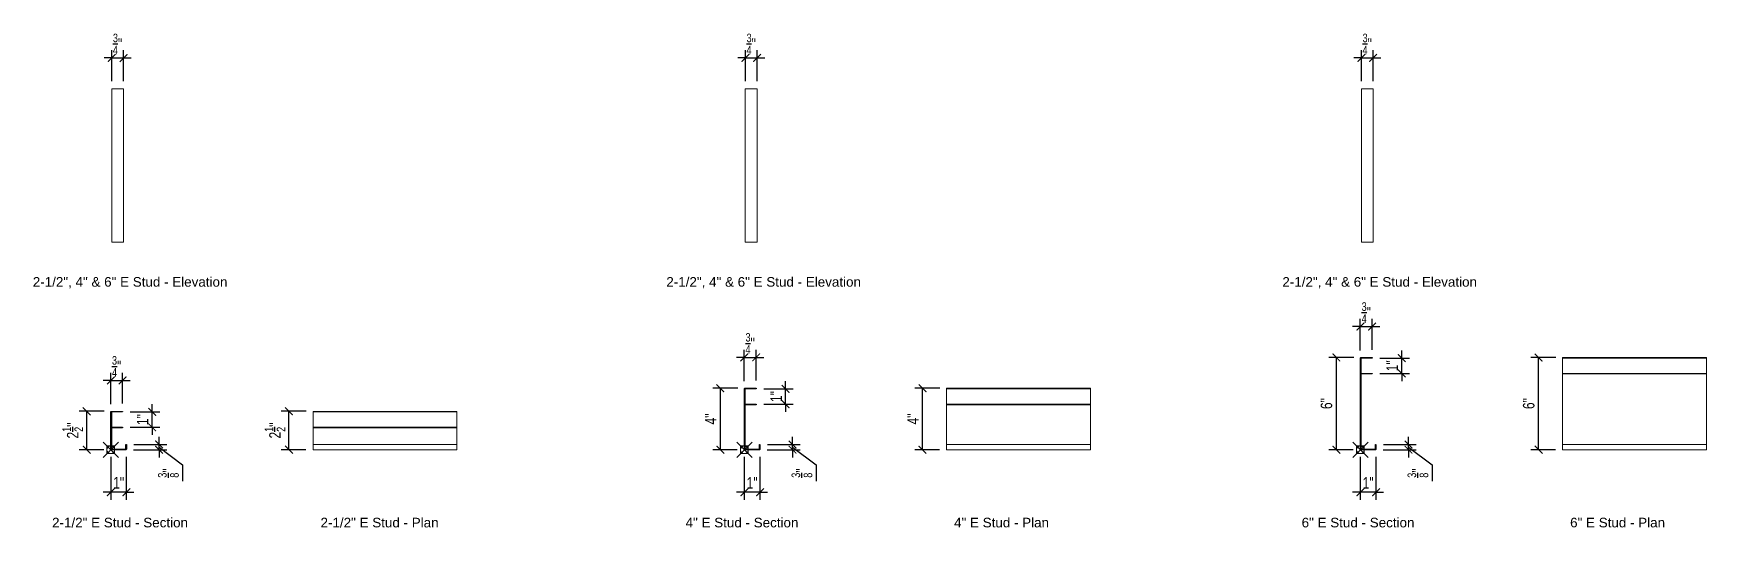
# Model space of a CAD drawing. Header units: inches. Extents: x 1578 to 1959, y 1763 to 1845.
# Drawn here: x 1850.1 to 1959, y 1813 to 1845.1 of the extents above; entities that cross this region are included whole.
import ezdxf
from ezdxf.enums import TextEntityAlignment as Align

# ---------------------------------------------------------------- set-up
doc = ezdxf.new("R2010")
doc.units = ezdxf.units.IN
doc.header["$LTSCALE"] = 4
doc.header["$MEASUREMENT"] = 0
doc.header["$PDMODE"] = 99
doc.header["$PDSIZE"] = 0.5
for name, color, linetype, lineweight in [('A-Anno-Dims', 211, 'Continuous', 25), ('Fine', 90, 'Continuous', 18), ('G-Anno-Ttlb', 213, 'Continuous', 50), ('Med', 31, 'Continuous', 25), ('Thin', 150, 'Continuous', 18)]:
    doc.layers.add(name, color=color, linetype=linetype, lineweight=lineweight)
doc.layers.add('G-Anno-Nplt', color=140, linetype='Continuous', lineweight=18, plot=False)
doc.styles.add('Arch-Dim', font='arial.ttf', dxfattribs={"width": 0.75})
doc.styles.add('RomanS', font='romans.shx')
doc.dimstyles.new('Aec-Arch-I-1-2', dxfattribs={"dimscale": 8, "dimtxt": 0.09375, "dimasz": 0.0625, "dimexe": 0.0625, "dimexo": 0.0625, "dimgap": 0.03125, "dimtad": 1, "dimdec": 4, "dimzin": 3, "dimdsep": 46, "dimlunit": 4, "dimtxsty": 'Arch-Dim', "dimblk": 'ARCHTICK', "dimcen": 0.09375, "dimclrd": 8, "dimclre": 8, "dimadec": 4, "dimazin": 2, "dimtfac": 0.75, "dimtdec": 4, "dimtix": 1, "dimtmove": 1, "dimatfit": 2, "dimldrblk": 'OPEN90', "dimfxl": 1, "dimtolj": 1, "dimtzin": 0, "dimarcsym": 0})

msp = doc.modelspace()

# ---------------------------------------------------------------- blocks, each defined once
blk = doc.blocks.new('Anno_Title_T2')
at = {"color": 0, "linetype": 'ByBlock', "lineweight": -2, "style": 'RomanS'}
blk.add_attdef('TITLE', (0, 0.5), '', height=1.25, dxfattribs=at)
blk.add_attdef('SCALE', text='', height=0.75, dxfattribs=at).set_placement((0, -0.5), align=Align.TOP_LEFT)
blk = doc.blocks.new('_ArchTick')
at = {"color": 0, "linetype": 'ByBlock', "const_width": 0.15}
blk.add_lwpolyline([(-0.5, -0.5), (0.5, 0.5)], dxfattribs=at)
blk = doc.blocks.new('*D52')
at = {"layer": 'A-Anno-Dims', "color": 8, "lineweight": -2, "transparency": 16777216}
for p, q in [((1855.12, 1817.57), (1855.12, 1814.77)), ((1856.13, 1817.57), (1856.13, 1814.77)), ((1855.12, 1815.27), (1854.62, 1815.27)), ((1856.13, 1815.27), (1855.12, 1815.27)), ((1856.13, 1815.27), (1856.63, 1815.27))]:
    blk.add_line(p, q, dxfattribs=at)
at = {"layer": 'Defpoints', "color": 0, "transparency": 16777216}
for p in [(1855.12, 1818.07), (1856.13, 1818.07), (1855.12, 1815.27)]:
    blk.add_point(p, dxfattribs=at)
at = {"layer": 'A-Anno-Dims', "color": 8, "lineweight": -2, "transparency": 16777216, "xscale": 0.5, "yscale": 0.5, "zscale": 0.5}
blk.add_blockref('_ArchTick', (1855.12, 1815.27), dxfattribs=at)
at = {"layer": 'A-Anno-Dims', "color": 8, "lineweight": -2, "transparency": 16777216, "xscale": 0.5, "yscale": 0.5, "zscale": 0.5, "rotation": 180}
blk.add_blockref('_ArchTick', (1856.13, 1815.27), dxfattribs=at)
at = {"layer": 'A-Anno-Dims', "color": 0, "transparency": 16777216, "insert": (1855.63, 1815.89), "char_height": 0.75, "attachment_point": 5, "style": 'Arch-Dim'}
blk.add_mtext('\\A1;1"', dxfattribs=at)
blk = doc.blocks.new('_Open90')
at = {"color": 0, "linetype": 'ByBlock', "lineweight": -2}
for p, q in [((0, 0), (-1, 0)), ((-0.5, 0.5), (0, 0)), ((0, 0), (-0.5, -0.5))]:
    blk.add_line(p, q, dxfattribs=at)
blk = doc.blocks.new('*D49')
at = {"layer": 'A-Anno-Dims', "color": 8, "lineweight": -2, "transparency": 16777216}
for p, q in [((1855.12, 1821), (1855.12, 1823.05)), ((1855.88, 1821.04), (1855.88, 1823.05)), ((1855.12, 1822.55), (1854.62, 1822.55)), ((1855.12, 1822.55), (1855.88, 1822.55)), ((1855.88, 1822.55), (1856.38, 1822.55))]:
    blk.add_line(p, q, dxfattribs=at)
at = {"layer": 'Defpoints', "color": 0, "transparency": 16777216}
for p in [(1855.88, 1822.55), (1855.12, 1820.5), (1855.88, 1820.54)]:
    blk.add_point(p, dxfattribs=at)
at = {"layer": 'A-Anno-Dims', "color": 8, "lineweight": -2, "transparency": 16777216, "xscale": 0.5, "yscale": 0.5, "zscale": 0.5}
blk.add_blockref('_ArchTick', (1855.12, 1822.55), dxfattribs=at)
at = {"layer": 'A-Anno-Dims', "color": 8, "lineweight": -2, "transparency": 16777216, "xscale": 0.5, "yscale": 0.5, "zscale": 0.5, "rotation": 180}
blk.add_blockref('_ArchTick', (1855.88, 1822.55), dxfattribs=at)
at = {"layer": 'A-Anno-Dims', "color": 0, "transparency": 16777216, "insert": (1855.5, 1823.46), "char_height": 0.75, "attachment_point": 5, "style": 'Arch-Dim'}
blk.add_mtext('\\A1;{\\H0.750000x;\\S3/4;}"', dxfattribs=at)
blk = doc.blocks.new('*D50')
at = {"layer": 'A-Anno-Dims', "color": 8, "lineweight": -2, "transparency": 16777216}
for p, q in [((1854.68, 1820.54), (1853.05, 1820.54)), ((1853.55, 1818.04), (1853.55, 1820.54)), ((1854.66, 1818.04), (1853.05, 1818.04))]:
    blk.add_line(p, q, dxfattribs=at)
at = {"layer": 'Defpoints', "color": 0, "transparency": 16777216}
for p in [(1853.55, 1820.54), (1855.18, 1820.54), (1855.16, 1818.04)]:
    blk.add_point(p, dxfattribs=at)
at = {"layer": 'A-Anno-Dims', "color": 8, "lineweight": -2, "transparency": 16777216, "xscale": 0.5, "yscale": 0.5, "zscale": 0.5}
for p, rotation in [((1853.55, 1820.54), 90), ((1853.55, 1818.04), 270)]:
    blk.add_blockref('_ArchTick', p, dxfattribs=dict(at, rotation=rotation))
at = {"layer": 'A-Anno-Dims', "color": 0, "transparency": 16777216, "insert": (1852.64, 1819.29), "char_height": 0.75, "attachment_point": 5, "rotation": 90, "style": 'Arch-Dim'}
blk.add_mtext('\\A1;2{\\H0.750000x;\\S1/2;}"', dxfattribs=at)
blk = doc.blocks.new('*D51')
at = {"layer": 'A-Anno-Dims', "color": 8, "lineweight": -2, "transparency": 16777216}
for p, q in [((1856.38, 1820.5), (1858.31, 1820.5)), ((1857.81, 1820.5), (1857.81, 1821)), ((1857.81, 1819.5), (1857.81, 1820.5)), ((1856.38, 1819.5), (1858.31, 1819.5)), ((1857.81, 1819.5), (1857.81, 1819))]:
    blk.add_line(p, q, dxfattribs=at)
at = {"layer": 'Defpoints', "color": 0, "transparency": 16777216}
for p in [(1855.88, 1820.5), (1857.81, 1820.5), (1855.88, 1819.5)]:
    blk.add_point(p, dxfattribs=at)
at = {"layer": 'A-Anno-Dims', "color": 8, "lineweight": -2, "transparency": 16777216, "xscale": 0.5, "yscale": 0.5, "zscale": 0.5}
for p, rotation in [((1857.81, 1820.5), 270), ((1857.81, 1819.5), 90)]:
    blk.add_blockref('_ArchTick', p, dxfattribs=dict(at, rotation=rotation))
at = {"layer": 'A-Anno-Dims', "color": 0, "transparency": 16777216, "insert": (1857.19, 1820), "char_height": 0.75, "attachment_point": 5, "rotation": 90, "style": 'Arch-Dim'}
blk.add_mtext('\\A1;1"', dxfattribs=at)
blk = doc.blocks.new('*D53')
at = {"layer": 'A-Anno-Dims', "color": 8, "lineweight": -2, "transparency": 16777216}
for p, q in [((1855.18, 1843.53), (1854.68, 1843.53)), ((1855.18, 1842.02), (1855.18, 1844.03)), ((1855.18, 1843.53), (1855.95, 1843.53)), ((1855.95, 1842.02), (1855.95, 1844.03)), ((1855.95, 1843.53), (1856.45, 1843.53))]:
    blk.add_line(p, q, dxfattribs=at)
at = {"layer": 'Defpoints', "color": 0, "transparency": 16777216}
for p in [(1855.95, 1843.53), (1855.18, 1841.52), (1855.95, 1841.52)]:
    blk.add_point(p, dxfattribs=at)
at = {"layer": 'A-Anno-Dims', "color": 8, "lineweight": -2, "transparency": 16777216, "xscale": 0.5, "yscale": 0.5, "zscale": 0.5}
blk.add_blockref('_ArchTick', (1855.18, 1843.53), dxfattribs=at)
at = {"layer": 'A-Anno-Dims', "color": 8, "lineweight": -2, "transparency": 16777216, "xscale": 0.5, "yscale": 0.5, "zscale": 0.5, "rotation": 180}
blk.add_blockref('_ArchTick', (1855.95, 1843.53), dxfattribs=at)
at = {"layer": 'A-Anno-Dims', "color": 0, "transparency": 16777216, "insert": (1855.56, 1844.44), "char_height": 0.75, "attachment_point": 5, "style": 'Arch-Dim'}
blk.add_mtext('\\A1;{\\H0.750000x;\\S3/4;}"', dxfattribs=at)
blk = doc.blocks.new('*D54')
at = {"layer": 'A-Anno-Dims', "color": 8, "lineweight": -2, "transparency": 16777216}
for p, q in [((1867.85, 1820.54), (1866.22, 1820.54)), ((1866.72, 1818.04), (1866.72, 1820.54)), ((1867.82, 1818.04), (1866.22, 1818.04))]:
    blk.add_line(p, q, dxfattribs=at)
at = {"layer": 'Defpoints', "color": 0, "transparency": 16777216}
for p in [(1866.72, 1820.54), (1868.35, 1820.54), (1868.32, 1818.04)]:
    blk.add_point(p, dxfattribs=at)
at = {"layer": 'A-Anno-Dims', "color": 8, "lineweight": -2, "transparency": 16777216, "xscale": 0.5, "yscale": 0.5, "zscale": 0.5}
for p, rotation in [((1866.72, 1820.54), 90), ((1866.72, 1818.04), 270)]:
    blk.add_blockref('_ArchTick', p, dxfattribs=dict(at, rotation=rotation))
at = {"layer": 'A-Anno-Dims', "color": 0, "transparency": 16777216, "insert": (1865.81, 1819.29), "char_height": 0.75, "attachment_point": 5, "rotation": 90, "style": 'Arch-Dim'}
blk.add_mtext('\\A1;2{\\H0.750000x;\\S1/2;}"', dxfattribs=at)
blk = doc.blocks.new('*D55')
at = {"layer": 'A-Anno-Dims', "color": 8, "lineweight": -2, "transparency": 16777216}
for p, q in [((1856.63, 1818.38), (1858.76, 1818.38)), ((1858.26, 1818.38), (1858.26, 1818.88)), ((1858.26, 1818.04), (1858.26, 1818.38)), ((1858.26, 1818.04), (1858.26, 1818.38)), ((1856.6, 1818.04), (1858.76, 1818.04)), ((1858.26, 1818.21), (1859.79, 1817.05)), ((1858.26, 1818.04), (1858.26, 1817.54)), ((1859.79, 1817.05), (1859.79, 1816))]:
    blk.add_line(p, q, dxfattribs=at)
at = {"layer": 'Defpoints', "color": 0, "transparency": 16777216}
for p in [(1856.13, 1818.38), (1858.26, 1818.38), (1856.1, 1818.04)]:
    blk.add_point(p, dxfattribs=at)
at = {"layer": 'A-Anno-Dims', "color": 8, "lineweight": -2, "transparency": 16777216, "xscale": 0.5, "yscale": 0.5, "zscale": 0.5}
for p, rotation in [((1858.26, 1818.38), 270), ((1858.26, 1818.04), 90)]:
    blk.add_blockref('_ArchTick', p, dxfattribs=dict(at, rotation=rotation))
at = {"layer": 'A-Anno-Dims', "color": 0, "transparency": 16777216, "insert": (1858.87, 1816.52), "char_height": 0.75, "attachment_point": 5, "rotation": 90, "style": 'Arch-Dim'}
blk.add_mtext('\\A1;{\\H0.750000x;\\S3/8;}"', dxfattribs=at)
blk = doc.blocks.new('AecDtl_2_1_2EStudSection')
at = {"layer": 'Med', "color": 0, "linetype": 'ByBlock'}
blk.add_lwpolyline([(1.0125, 0.0359, -0.414213562), (0.9766, 0), (0.0359, 0, -0.414213562), (0, 0.0359), (0, 2.46875, -0.414213562), (0.03125, 2.5), (0.7625, 2.5), (0.7625, 2.46875), (0.0359, 2.46875), (0.0359, 1.46875), (0.7625, 1.46875), (0.7625, 1.43285), (0.0359, 1.43285), (0.0359, 0.0359), (0.9766, 0.0359), (0.9766, 0.34375), (1.0125, 0.34375)], format="xyb", close=True, dxfattribs=at)
blk = doc.blocks.new('*D56')
at = {"layer": 'A-Anno-Dims', "color": 8, "lineweight": -2, "transparency": 16777216}
for p, q in [((1896.37, 1817.57), (1896.37, 1814.77)), ((1897.39, 1817.57), (1897.39, 1814.77)), ((1896.37, 1815.27), (1895.87, 1815.27)), ((1897.39, 1815.27), (1896.37, 1815.27)), ((1897.39, 1815.27), (1897.89, 1815.27))]:
    blk.add_line(p, q, dxfattribs=at)
at = {"layer": 'Defpoints', "color": 0, "transparency": 16777216}
for p in [(1896.37, 1818.07), (1897.39, 1818.07), (1896.37, 1815.27)]:
    blk.add_point(p, dxfattribs=at)
at = {"layer": 'A-Anno-Dims', "color": 8, "lineweight": -2, "transparency": 16777216, "xscale": 0.5, "yscale": 0.5, "zscale": 0.5}
blk.add_blockref('_ArchTick', (1896.37, 1815.27), dxfattribs=at)
at = {"layer": 'A-Anno-Dims', "color": 8, "lineweight": -2, "transparency": 16777216, "xscale": 0.5, "yscale": 0.5, "zscale": 0.5, "rotation": 180}
blk.add_blockref('_ArchTick', (1897.39, 1815.27), dxfattribs=at)
at = {"layer": 'A-Anno-Dims', "color": 0, "transparency": 16777216, "insert": (1896.88, 1815.89), "char_height": 0.75, "attachment_point": 5, "style": 'Arch-Dim'}
blk.add_mtext('\\A1;1"', dxfattribs=at)
blk = doc.blocks.new('*D57')
at = {"layer": 'A-Anno-Dims', "color": 8, "lineweight": -2, "transparency": 16777216}
for p, q in [((1896.37, 1824.05), (1895.87, 1824.05)), ((1896.37, 1822.5), (1896.37, 1824.55)), ((1896.37, 1824.05), (1897.14, 1824.05)), ((1897.14, 1822.54), (1897.14, 1824.55)), ((1897.14, 1824.05), (1897.64, 1824.05))]:
    blk.add_line(p, q, dxfattribs=at)
at = {"layer": 'Defpoints', "color": 0, "transparency": 16777216}
for p in [(1897.14, 1824.05), (1896.37, 1822), (1897.14, 1822.04)]:
    blk.add_point(p, dxfattribs=at)
at = {"layer": 'A-Anno-Dims', "color": 8, "lineweight": -2, "transparency": 16777216, "xscale": 0.5, "yscale": 0.5, "zscale": 0.5}
blk.add_blockref('_ArchTick', (1896.37, 1824.05), dxfattribs=at)
at = {"layer": 'A-Anno-Dims', "color": 8, "lineweight": -2, "transparency": 16777216, "xscale": 0.5, "yscale": 0.5, "zscale": 0.5, "rotation": 180}
blk.add_blockref('_ArchTick', (1897.14, 1824.05), dxfattribs=at)
at = {"layer": 'A-Anno-Dims', "color": 0, "transparency": 16777216, "insert": (1896.75, 1824.96), "char_height": 0.75, "attachment_point": 5, "style": 'Arch-Dim'}
blk.add_mtext('\\A1;{\\H0.750000x;\\S3/4;}"', dxfattribs=at)
blk = doc.blocks.new('*D58')
at = {"layer": 'A-Anno-Dims', "color": 8, "lineweight": -2, "transparency": 16777216}
for p, q in [((1895.94, 1822.04), (1894.31, 1822.04)), ((1894.81, 1818.04), (1894.81, 1822.04)), ((1895.91, 1818.04), (1894.31, 1818.04))]:
    blk.add_line(p, q, dxfattribs=at)
at = {"layer": 'Defpoints', "color": 0, "transparency": 16777216}
for p in [(1894.81, 1822.04), (1896.44, 1822.04), (1896.41, 1818.04)]:
    blk.add_point(p, dxfattribs=at)
at = {"layer": 'A-Anno-Dims', "color": 8, "lineweight": -2, "transparency": 16777216, "xscale": 0.5, "yscale": 0.5, "zscale": 0.5}
for p, rotation in [((1894.81, 1822.04), 90), ((1894.81, 1818.04), 270)]:
    blk.add_blockref('_ArchTick', p, dxfattribs=dict(at, rotation=rotation))
at = {"layer": 'A-Anno-Dims', "color": 0, "transparency": 16777216, "insert": (1894.18, 1820.04), "char_height": 0.75, "attachment_point": 5, "rotation": 90, "style": 'Arch-Dim'}
blk.add_mtext('\\A1;4"', dxfattribs=at)
blk = doc.blocks.new('*D59')
at = {"layer": 'A-Anno-Dims', "color": 8, "lineweight": -2, "transparency": 16777216}
for p, q in [((1897.64, 1822), (1899.56, 1822)), ((1899.06, 1822), (1899.06, 1822.5)), ((1899.06, 1821), (1899.06, 1822)), ((1897.64, 1821), (1899.56, 1821)), ((1899.06, 1821), (1899.06, 1820.5))]:
    blk.add_line(p, q, dxfattribs=at)
at = {"layer": 'Defpoints', "color": 0, "transparency": 16777216}
for p in [(1897.14, 1822), (1899.06, 1822), (1897.14, 1821)]:
    blk.add_point(p, dxfattribs=at)
at = {"layer": 'A-Anno-Dims', "color": 8, "lineweight": -2, "transparency": 16777216, "xscale": 0.5, "yscale": 0.5, "zscale": 0.5}
for p, rotation in [((1899.06, 1822), 270), ((1899.06, 1821), 90)]:
    blk.add_blockref('_ArchTick', p, dxfattribs=dict(at, rotation=rotation))
at = {"layer": 'A-Anno-Dims', "color": 0, "transparency": 16777216, "insert": (1898.44, 1821.5), "char_height": 0.75, "attachment_point": 5, "rotation": 90, "style": 'Arch-Dim'}
blk.add_mtext('\\A1;1"', dxfattribs=at)
blk = doc.blocks.new('*D60')
at = {"layer": 'A-Anno-Dims', "color": 8, "lineweight": -2, "transparency": 16777216}
for p, q in [((1896.44, 1843.53), (1895.94, 1843.53)), ((1896.44, 1842.02), (1896.44, 1844.03)), ((1896.44, 1843.53), (1897.2, 1843.53)), ((1897.2, 1842.02), (1897.2, 1844.03)), ((1897.2, 1843.53), (1897.7, 1843.53))]:
    blk.add_line(p, q, dxfattribs=at)
at = {"layer": 'Defpoints', "color": 0, "transparency": 16777216}
for p in [(1897.2, 1843.53), (1896.44, 1841.52), (1897.2, 1841.52)]:
    blk.add_point(p, dxfattribs=at)
at = {"layer": 'A-Anno-Dims', "color": 8, "lineweight": -2, "transparency": 16777216, "xscale": 0.5, "yscale": 0.5, "zscale": 0.5}
blk.add_blockref('_ArchTick', (1896.44, 1843.53), dxfattribs=at)
at = {"layer": 'A-Anno-Dims', "color": 8, "lineweight": -2, "transparency": 16777216, "xscale": 0.5, "yscale": 0.5, "zscale": 0.5, "rotation": 180}
blk.add_blockref('_ArchTick', (1897.2, 1843.53), dxfattribs=at)
at = {"layer": 'A-Anno-Dims', "color": 0, "transparency": 16777216, "insert": (1896.82, 1844.44), "char_height": 0.75, "attachment_point": 5, "style": 'Arch-Dim'}
blk.add_mtext('\\A1;{\\H0.750000x;\\S3/4;}"', dxfattribs=at)
blk = doc.blocks.new('*D61')
at = {"layer": 'A-Anno-Dims', "color": 8, "lineweight": -2, "transparency": 16777216}
for p, q in [((1909.1, 1822.04), (1907.47, 1822.04)), ((1907.97, 1818.04), (1907.97, 1822.04)), ((1909.08, 1818.04), (1907.47, 1818.04))]:
    blk.add_line(p, q, dxfattribs=at)
at = {"layer": 'Defpoints', "color": 0, "transparency": 16777216}
for p in [(1907.97, 1822.04), (1909.6, 1822.04), (1909.58, 1818.04)]:
    blk.add_point(p, dxfattribs=at)
at = {"layer": 'A-Anno-Dims', "color": 8, "lineweight": -2, "transparency": 16777216, "xscale": 0.5, "yscale": 0.5, "zscale": 0.5}
for p, rotation in [((1907.97, 1822.04), 90), ((1907.97, 1818.04), 270)]:
    blk.add_blockref('_ArchTick', p, dxfattribs=dict(at, rotation=rotation))
at = {"layer": 'A-Anno-Dims', "color": 0, "transparency": 16777216, "insert": (1907.35, 1820.04), "char_height": 0.75, "attachment_point": 5, "rotation": 90, "style": 'Arch-Dim'}
blk.add_mtext('\\A1;4"', dxfattribs=at)
blk = doc.blocks.new('*D62')
at = {"layer": 'A-Anno-Dims', "color": 8, "lineweight": -2, "transparency": 16777216}
for p, q in [((1897.89, 1818.38), (1900.01, 1818.38)), ((1899.51, 1818.38), (1899.51, 1818.88)), ((1899.51, 1818.04), (1899.51, 1818.38)), ((1899.51, 1818.04), (1899.51, 1818.38)), ((1897.85, 1818.04), (1900.01, 1818.04)), ((1899.51, 1818.21), (1901.04, 1817.05)), ((1899.51, 1818.04), (1899.51, 1817.54)), ((1901.04, 1817.05), (1901.04, 1816))]:
    blk.add_line(p, q, dxfattribs=at)
at = {"layer": 'Defpoints', "color": 0, "transparency": 16777216}
for p in [(1897.39, 1818.38), (1899.51, 1818.38), (1897.35, 1818.04)]:
    blk.add_point(p, dxfattribs=at)
at = {"layer": 'A-Anno-Dims', "color": 8, "lineweight": -2, "transparency": 16777216, "xscale": 0.5, "yscale": 0.5, "zscale": 0.5}
for p, rotation in [((1899.51, 1818.38), 270), ((1899.51, 1818.04), 90)]:
    blk.add_blockref('_ArchTick', p, dxfattribs=dict(at, rotation=rotation))
at = {"layer": 'A-Anno-Dims', "color": 0, "transparency": 16777216, "insert": (1900.12, 1816.52), "char_height": 0.75, "attachment_point": 5, "rotation": 90, "style": 'Arch-Dim'}
blk.add_mtext('\\A1;{\\H0.750000x;\\S3/8;}"', dxfattribs=at)
blk = doc.blocks.new('AecDtl_4EStudSection')
at = {"layer": 'Med', "color": 0, "linetype": 'ByBlock'}
blk.add_lwpolyline([(1.0125, 0.0359, -0.414213562), (0.9766, 0), (0.0359, 0, -0.414213562), (0, 0.0359), (0, 3.96875, -0.414213562), (0.03125, 4), (0.7625, 4), (0.7625, 3.96875), (0.0359, 3.96875), (0.0359, 2.96875), (0.7625, 2.96875), (0.7625, 2.93285), (0.0359, 2.93285), (0.0359, 0.0359), (0.9766, 0.0359), (0.9766, 0.34375), (1.0125, 0.34375)], format="xyb", close=True, dxfattribs=at)
blk = doc.blocks.new('*D63')
at = {"layer": 'A-Anno-Dims', "color": 8, "lineweight": -2, "transparency": 16777216}
for p, q in [((1936.48, 1817.57), (1936.48, 1814.77)), ((1937.5, 1817.57), (1937.5, 1814.77)), ((1936.48, 1815.27), (1935.98, 1815.27)), ((1937.5, 1815.27), (1936.48, 1815.27)), ((1937.5, 1815.27), (1938, 1815.27))]:
    blk.add_line(p, q, dxfattribs=at)
at = {"layer": 'Defpoints', "color": 0, "transparency": 16777216}
for p in [(1936.48, 1818.07), (1937.5, 1818.07), (1936.48, 1815.27)]:
    blk.add_point(p, dxfattribs=at)
at = {"layer": 'A-Anno-Dims', "color": 8, "lineweight": -2, "transparency": 16777216, "xscale": 0.5, "yscale": 0.5, "zscale": 0.5}
blk.add_blockref('_ArchTick', (1936.48, 1815.27), dxfattribs=at)
at = {"layer": 'A-Anno-Dims', "color": 8, "lineweight": -2, "transparency": 16777216, "xscale": 0.5, "yscale": 0.5, "zscale": 0.5, "rotation": 180}
blk.add_blockref('_ArchTick', (1937.5, 1815.27), dxfattribs=at)
at = {"layer": 'A-Anno-Dims', "color": 0, "transparency": 16777216, "insert": (1936.99, 1815.89), "char_height": 0.75, "attachment_point": 5, "style": 'Arch-Dim'}
blk.add_mtext('\\A1;1"', dxfattribs=at)
blk = doc.blocks.new('*D64')
at = {"layer": 'A-Anno-Dims', "color": 8, "lineweight": -2, "transparency": 16777216}
for p, q in [((1936.48, 1826.05), (1935.98, 1826.05)), ((1936.48, 1824.5), (1936.48, 1826.55)), ((1936.48, 1826.05), (1937.25, 1826.05)), ((1937.25, 1824.54), (1937.25, 1826.55)), ((1937.25, 1826.05), (1937.75, 1826.05))]:
    blk.add_line(p, q, dxfattribs=at)
at = {"layer": 'Defpoints', "color": 0, "transparency": 16777216}
for p in [(1937.25, 1826.05), (1936.48, 1824), (1937.25, 1824.04)]:
    blk.add_point(p, dxfattribs=at)
at = {"layer": 'A-Anno-Dims', "color": 8, "lineweight": -2, "transparency": 16777216, "xscale": 0.5, "yscale": 0.5, "zscale": 0.5}
blk.add_blockref('_ArchTick', (1936.48, 1826.05), dxfattribs=at)
at = {"layer": 'A-Anno-Dims', "color": 8, "lineweight": -2, "transparency": 16777216, "xscale": 0.5, "yscale": 0.5, "zscale": 0.5, "rotation": 180}
blk.add_blockref('_ArchTick', (1937.25, 1826.05), dxfattribs=at)
at = {"layer": 'A-Anno-Dims', "color": 0, "transparency": 16777216, "insert": (1936.87, 1826.96), "char_height": 0.75, "attachment_point": 5, "style": 'Arch-Dim'}
blk.add_mtext('\\A1;{\\H0.750000x;\\S3/4;}"', dxfattribs=at)
blk = doc.blocks.new('*D65')
at = {"layer": 'A-Anno-Dims', "color": 8, "lineweight": -2, "transparency": 16777216}
for p, q in [((1936.05, 1824.04), (1934.42, 1824.04)), ((1934.92, 1818.04), (1934.92, 1824.04)), ((1936.02, 1818.04), (1934.42, 1818.04))]:
    blk.add_line(p, q, dxfattribs=at)
at = {"layer": 'Defpoints', "color": 0, "transparency": 16777216}
for p in [(1934.92, 1824.04), (1936.55, 1824.04), (1936.52, 1818.04)]:
    blk.add_point(p, dxfattribs=at)
at = {"layer": 'A-Anno-Dims', "color": 8, "lineweight": -2, "transparency": 16777216, "xscale": 0.5, "yscale": 0.5, "zscale": 0.5}
for p, rotation in [((1934.92, 1824.04), 90), ((1934.92, 1818.04), 270)]:
    blk.add_blockref('_ArchTick', p, dxfattribs=dict(at, rotation=rotation))
at = {"layer": 'A-Anno-Dims', "color": 0, "transparency": 16777216, "insert": (1934.28, 1821.04), "char_height": 0.75, "attachment_point": 5, "rotation": 90, "style": 'Arch-Dim'}
blk.add_mtext('\\A1;6"', dxfattribs=at)
blk = doc.blocks.new('*D66')
at = {"layer": 'A-Anno-Dims', "color": 8, "lineweight": -2, "transparency": 16777216}
for p, q in [((1937.75, 1824), (1939.68, 1824)), ((1939.18, 1824), (1939.18, 1824.5)), ((1939.18, 1823), (1939.18, 1824)), ((1937.75, 1823), (1939.68, 1823)), ((1939.18, 1823), (1939.18, 1822.5))]:
    blk.add_line(p, q, dxfattribs=at)
at = {"layer": 'Defpoints', "color": 0, "transparency": 16777216}
for p in [(1937.25, 1824), (1939.18, 1824), (1937.25, 1823)]:
    blk.add_point(p, dxfattribs=at)
at = {"layer": 'A-Anno-Dims', "color": 8, "lineweight": -2, "transparency": 16777216, "xscale": 0.5, "yscale": 0.5, "zscale": 0.5}
for p, rotation in [((1939.18, 1824), 270), ((1939.18, 1823), 90)]:
    blk.add_blockref('_ArchTick', p, dxfattribs=dict(at, rotation=rotation))
at = {"layer": 'A-Anno-Dims', "color": 0, "transparency": 16777216, "insert": (1938.55, 1823.5), "char_height": 0.75, "attachment_point": 5, "rotation": 90, "style": 'Arch-Dim'}
blk.add_mtext('\\A1;1"', dxfattribs=at)
blk = doc.blocks.new('*D67')
at = {"layer": 'A-Anno-Dims', "color": 8, "lineweight": -2, "transparency": 16777216}
for p, q in [((1936.55, 1843.53), (1936.05, 1843.53)), ((1936.55, 1842.02), (1936.55, 1844.03)), ((1936.55, 1843.53), (1937.31, 1843.53)), ((1937.31, 1842.02), (1937.31, 1844.03)), ((1937.31, 1843.53), (1937.81, 1843.53))]:
    blk.add_line(p, q, dxfattribs=at)
at = {"layer": 'Defpoints', "color": 0, "transparency": 16777216}
for p in [(1937.31, 1843.53), (1936.55, 1841.52), (1937.31, 1841.52)]:
    blk.add_point(p, dxfattribs=at)
at = {"layer": 'A-Anno-Dims', "color": 8, "lineweight": -2, "transparency": 16777216, "xscale": 0.5, "yscale": 0.5, "zscale": 0.5}
blk.add_blockref('_ArchTick', (1936.55, 1843.53), dxfattribs=at)
at = {"layer": 'A-Anno-Dims', "color": 8, "lineweight": -2, "transparency": 16777216, "xscale": 0.5, "yscale": 0.5, "zscale": 0.5, "rotation": 180}
blk.add_blockref('_ArchTick', (1937.31, 1843.53), dxfattribs=at)
at = {"layer": 'A-Anno-Dims', "color": 0, "transparency": 16777216, "insert": (1936.93, 1844.44), "char_height": 0.75, "attachment_point": 5, "style": 'Arch-Dim'}
blk.add_mtext('\\A1;{\\H0.750000x;\\S3/4;}"', dxfattribs=at)
blk = doc.blocks.new('*D68')
at = {"layer": 'A-Anno-Dims', "color": 8, "lineweight": -2, "transparency": 16777216}
for p, q in [((1949.22, 1824.04), (1947.59, 1824.04)), ((1948.09, 1818.04), (1948.09, 1824.04)), ((1949.19, 1818.04), (1947.59, 1818.04))]:
    blk.add_line(p, q, dxfattribs=at)
at = {"layer": 'Defpoints', "color": 0, "transparency": 16777216}
for p in [(1948.09, 1824.04), (1949.72, 1824.04), (1949.69, 1818.04)]:
    blk.add_point(p, dxfattribs=at)
at = {"layer": 'A-Anno-Dims', "color": 8, "lineweight": -2, "transparency": 16777216, "xscale": 0.5, "yscale": 0.5, "zscale": 0.5}
for p, rotation in [((1948.09, 1824.04), 90), ((1948.09, 1818.04), 270)]:
    blk.add_blockref('_ArchTick', p, dxfattribs=dict(at, rotation=rotation))
at = {"layer": 'A-Anno-Dims', "color": 0, "transparency": 16777216, "insert": (1947.45, 1821.04), "char_height": 0.75, "attachment_point": 5, "rotation": 90, "style": 'Arch-Dim'}
blk.add_mtext('\\A1;6"', dxfattribs=at)
blk = doc.blocks.new('*D69')
at = {"layer": 'A-Anno-Dims', "color": 8, "lineweight": -2, "transparency": 16777216}
for p, q in [((1938, 1818.38), (1940.12, 1818.38)), ((1939.62, 1818.38), (1939.62, 1818.88)), ((1939.62, 1818.04), (1939.62, 1818.38)), ((1939.62, 1818.04), (1939.62, 1818.38)), ((1937.96, 1818.04), (1940.12, 1818.04)), ((1939.62, 1818.21), (1941.15, 1817.05)), ((1939.62, 1818.04), (1939.62, 1817.54)), ((1941.15, 1817.05), (1941.15, 1816))]:
    blk.add_line(p, q, dxfattribs=at)
at = {"layer": 'Defpoints', "color": 0, "transparency": 16777216}
for p in [(1937.5, 1818.38), (1939.62, 1818.38), (1937.46, 1818.04)]:
    blk.add_point(p, dxfattribs=at)
at = {"layer": 'A-Anno-Dims', "color": 8, "lineweight": -2, "transparency": 16777216, "xscale": 0.5, "yscale": 0.5, "zscale": 0.5}
for p, rotation in [((1939.62, 1818.38), 270), ((1939.62, 1818.04), 90)]:
    blk.add_blockref('_ArchTick', p, dxfattribs=dict(at, rotation=rotation))
at = {"layer": 'A-Anno-Dims', "color": 0, "transparency": 16777216, "insert": (1940.23, 1816.52), "char_height": 0.75, "attachment_point": 5, "rotation": 90, "style": 'Arch-Dim'}
blk.add_mtext('\\A1;{\\H0.750000x;\\S3/8;}"', dxfattribs=at)
blk = doc.blocks.new('AecDtl_6EStudSection')
at = {"layer": 'Med', "color": 0, "linetype": 'ByBlock'}
blk.add_lwpolyline([(0.7625, 6), (0.7625, 5.96875), (0.0359, 5.96875), (0.0359, 4.96875), (0.7625, 4.96875), (0.7625, 4.93285), (0.0359, 4.93285), (0.0359, 0.0359), (0.9766, 0.0359), (0.9766, 0.34375), (1.0125, 0.34375), (1.0125, 0.0359, -0.414213562), (0.9766, 0), (0.0359, 0, -0.414213562), (0, 0.0359), (0, 5.96875, -0.414213562), (0.03125, 6)], format="xyb", close=True, dxfattribs=at)

# ---------------------------------------------------------------- dimensions: what is measured, and where the dimension line sits
at = {"layer": 'A-Anno-Dims'}
for base, p1, p2, picture, middle in [((1855.9452, 1843.52829), (1855.1827, 1841.51813), (1855.9452, 1841.51813), '*D53', (1855.56395, 1844.44068)), ((1897.19764, 1843.52829), (1896.43514, 1841.51813), (1897.19764, 1841.51813), '*D60', (1896.81639, 1844.44068)), ((1937.30971, 1843.52829), (1936.54721, 1841.51813), (1937.30971, 1841.51813), '*D67', (1936.92846, 1844.44068)), ((1937.24721, 1826.0462), (1936.48471, 1824.00479), (1937.24721, 1824.03604), '*D64', (1936.86596, 1826.95859)), ((1897.13514, 1824.0462), (1896.37264, 1822.00479), (1897.13514, 1822.03604), '*D57', (1896.75389, 1824.95859)), ((1855.8827, 1822.5462), (1855.1202, 1820.50479), (1855.8827, 1820.53604), '*D49', (1855.50145, 1823.45859)), ((1855.1202, 1815.26745), (1856.1327, 1818.07194), (1855.1202, 1818.07194), '*D52', (1855.62645, 1815.89399)), ((1896.37264, 1815.26745), (1897.38514, 1818.07194), (1896.37264, 1818.07194), '*D56', (1896.87889, 1815.89399)), ((1936.48471, 1815.26745), (1937.49721, 1818.07194), (1936.48471, 1818.07194), '*D63', (1936.99096, 1815.89399))]:
    dim = msp.add_linear_dim(base=base, p1=p1, p2=p2, dimstyle='Aec-Arch-I-1-2', dxfattribs=at)
    dim.commit()
    dim.dimension.update_dxf_attribs({"geometry": picture, "text_midpoint": middle})
for base, p1, p2, picture, middle in [((1934.9172, 1824.03604), (1936.52061, 1818.03604), (1936.54721, 1824.03604), '*D65', (1934.28427, 1821.03604)), ((1939.17673, 1824.00479), (1937.24721, 1823.00479), (1937.24721, 1824.00479), '*D66', (1938.55019, 1823.50479)), ((1948.08554, 1824.03604), (1949.68894, 1818.03604), (1949.71554, 1824.03604), '*D68', (1947.45261, 1821.03604)), ((1894.80513, 1822.03604), (1896.40854, 1818.03604), (1896.43514, 1822.03604), '*D58', (1894.18013, 1820.03604)), ((1899.06465, 1822.00479), (1897.13514, 1821.00479), (1897.13514, 1822.00479), '*D59', (1898.43812, 1821.50479)), ((1907.97346, 1822.03604), (1909.57687, 1818.03604), (1909.60347, 1822.03604), '*D61', (1907.34846, 1820.03604)), ((1853.55269, 1820.53604), (1855.1561, 1818.03604), (1855.1827, 1820.53604), '*D50', (1852.64414, 1819.28604)), ((1857.81221, 1820.50479), (1855.8827, 1819.50479), (1855.8827, 1820.50479), '*D51', (1857.18567, 1820.00479)), ((1866.72102, 1820.53604), (1868.32443, 1818.03604), (1868.35103, 1820.53604), '*D54', (1865.81247, 1819.28604))]:
    dim = msp.add_linear_dim(base=base, p1=p1, p2=p2, angle=90, dimstyle='Aec-Arch-I-1-2', dxfattribs=at)
    dim.commit()
    dim.dimension.update_dxf_attribs({"geometry": picture, "text_midpoint": middle})
for base, p1, p2, picture, middle in [((1858.2601521999, 1818.3797897437), (1856.0967960631, 1818.0360397437), (1856.1326960631, 1818.3797897437), '*D55', (1859.787623871, 1816.795826761)), ((1899.5125940893, 1818.3797897437), (1897.3492379525, 1818.0360397437), (1897.3851379525, 1818.3797897437), '*D62', (1901.0400657604, 1816.795826761)), ((1939.624668292, 1818.3797897437), (1937.4613121553, 1818.0360397437), (1937.4972121553, 1818.3797897437), '*D69', (1941.1521399631, 1816.795826761))]:
    dim = msp.add_linear_dim(base=base, p1=p1, p2=p2, angle=90, dimstyle='Aec-Arch-I-1-2', dxfattribs=at)
    dim.commit()
    dim.dimension.update_dxf_attribs({"geometry": picture, "text_midpoint": middle, "dimtype": 160})

# ---------------------------------------------------------------- linework, layer by layer
at = {"layer": 'Fine'}
for p, q in [((1949.65304, 1824.00479), (1959.02391, 1824.00479)), ((1949.65304, 1823.00479), (1959.02391, 1823.00479)), ((1949.65304, 1822.96889), (1959.02391, 1822.96889)), ((1909.54097, 1822.00479), (1918.91183, 1822.00479)), ((1868.28853, 1820.50479), (1877.65939, 1820.50479)), ((1909.54097, 1821.00479), (1918.91183, 1821.00479)), ((1909.54097, 1820.96889), (1918.91183, 1820.96889)), ((1868.28853, 1819.50479), (1877.65939, 1819.50479)), ((1868.28853, 1819.46889), (1877.65939, 1819.46889))]:
    msp.add_line(p, q, dxfattribs=at)
at = {"layer": 'G-Anno-Nplt'}
for p in [(1855.1202, 1818.03604), (1896.37264, 1818.03604), (1936.48471, 1818.03604)]:
    msp.add_point(p, dxfattribs=at)
at = {"layer": 'Thin'}
for p, q in [((1868.28853, 1818.37979), (1877.65939, 1818.37979)), ((1909.54097, 1818.37979), (1918.91183, 1818.37979)), ((1949.65304, 1818.37979), (1959.02391, 1818.37979))]:
    msp.add_line(p, q, dxfattribs=at)
for points in [[(1855.9452, 1831.5509), (1855.9452, 1841.51813), (1855.1827, 1841.51813), (1855.1827, 1831.5509)], [(1897.19764, 1831.5509), (1897.19764, 1841.51813), (1896.43514, 1841.51813), (1896.43514, 1831.5509)], [(1937.30971, 1831.5509), (1937.30971, 1841.51813), (1936.54721, 1841.51813), (1936.54721, 1831.5509)], [(1959.02391, 1824.03604), (1959.02391, 1818.03604), (1949.65304, 1818.03604), (1949.65304, 1824.03604)], [(1918.91183, 1822.03604), (1918.91183, 1818.03604), (1909.54097, 1818.03604), (1909.54097, 1822.03604)], [(1877.65939, 1820.53604), (1877.65939, 1818.03604), (1868.28853, 1818.03604), (1868.28853, 1820.53604)]]:
    msp.add_lwpolyline(points, close=True, dxfattribs=at)

# ---------------------------------------------------------------- block references
for name, p in [('AecDtl_6EStudSection', (1936.48471, 1818.03604)), ('AecDtl_4EStudSection', (1896.37264, 1818.03604)), ('AecDtl_2_1_2EStudSection', (1855.1202, 1818.03604))]:
    msp.add_blockref(name, p)
at = {"layer": 'G-Anno-Ttlb'}
ref = msp.add_blockref('Anno_Title_T2', (1850.03967, 1828.39789), dxfattribs=dict(at, xscale=0.5, yscale=0.5, zscale=0.5))
ref.add_attrib('TITLE', '2-1/2", 4" & 6" E Stud - Elevation', (1850.03967, 1828.64789), dxfattribs={"layer": '0', "color": 0, "linetype": 'ByBlock', "lineweight": -2, "height": 0.625, "style": 'Arch-Dim'})
ref = msp.add_blockref('Anno_Title_T2', (1891.29211, 1828.39789), dxfattribs=dict(at, xscale=0.5, yscale=0.5, zscale=0.5))
ref.add_attrib('TITLE', '2-1/2", 4" & 6" E Stud - Elevation', (1891.29211, 1828.64789), dxfattribs={"layer": '0', "color": 0, "linetype": 'ByBlock', "lineweight": -2, "height": 0.625, "style": 'Arch-Dim'})
ref = msp.add_blockref('Anno_Title_T2', (1931.40419, 1828.39789), dxfattribs=dict(at, xscale=0.5, yscale=0.5, zscale=0.5))
ref.add_attrib('TITLE', '2-1/2", 4" & 6" E Stud - Elevation', (1931.40419, 1828.64789), dxfattribs={"layer": '0', "color": 0, "linetype": 'ByBlock', "lineweight": -2, "height": 0.625, "style": 'Arch-Dim'})
ref = msp.add_blockref('Anno_Title_T2', (1851.29496, 1812.73622), dxfattribs=dict(at, xscale=0.5, yscale=0.5, zscale=0.5))
ref.add_attrib('TITLE', '2-1/2" E Stud - Section', (1851.29496, 1812.98622), dxfattribs={"layer": '0', "color": 0, "linetype": 'ByBlock', "lineweight": -2, "height": 0.625, "style": 'Arch-Dim'})
ref = msp.add_blockref('Anno_Title_T2', (1868.77658, 1812.73622), dxfattribs=dict(at, xscale=0.5, yscale=0.5, zscale=0.5))
ref.add_attrib('TITLE', '2-1/2" E Stud - Plan', (1868.77658, 1812.98622), dxfattribs={"layer": '0', "color": 0, "linetype": 'ByBlock', "lineweight": -2, "height": 0.625, "style": 'Arch-Dim'})
ref = msp.add_blockref('Anno_Title_T2', (1892.5474, 1812.73622), dxfattribs=dict(at, xscale=0.5, yscale=0.5, zscale=0.5))
ref.add_attrib('TITLE', '4" E Stud - Section', (1892.5474, 1812.98622), dxfattribs={"layer": '0', "color": 0, "linetype": 'ByBlock', "lineweight": -2, "height": 0.625, "style": 'Arch-Dim'})
ref = msp.add_blockref('Anno_Title_T2', (1910.02902, 1812.73622), dxfattribs=dict(at, xscale=0.5, yscale=0.5, zscale=0.5))
ref.add_attrib('TITLE', '4" E Stud - Plan', (1910.02902, 1812.98622), dxfattribs={"layer": '0', "color": 0, "linetype": 'ByBlock', "lineweight": -2, "height": 0.625, "style": 'Arch-Dim'})
ref = msp.add_blockref('Anno_Title_T2', (1932.65947, 1812.73622), dxfattribs=dict(at, xscale=0.5, yscale=0.5, zscale=0.5))
ref.add_attrib('TITLE', '6" E Stud - Section', (1932.65947, 1812.98622), dxfattribs={"layer": '0', "color": 0, "linetype": 'ByBlock', "lineweight": -2, "height": 0.625, "style": 'Arch-Dim'})
ref = msp.add_blockref('Anno_Title_T2', (1950.1411, 1812.73622), dxfattribs=dict(at, xscale=0.5, yscale=0.5, zscale=0.5))
ref.add_attrib('TITLE', '6" E Stud - Plan', (1950.1411, 1812.98622), dxfattribs={"layer": '0', "color": 0, "linetype": 'ByBlock', "lineweight": -2, "height": 0.625, "style": 'Arch-Dim'})

msp.set_redraw_order([(e.dxf.handle, doc.entitydb.next_handle()) for e in msp.query("TEXT MTEXT ATTDEF DIMENSION ARC_DIMENSION")])  # texts and dimensions are drawn at this point

doc.saveas('drawing.dxf')
